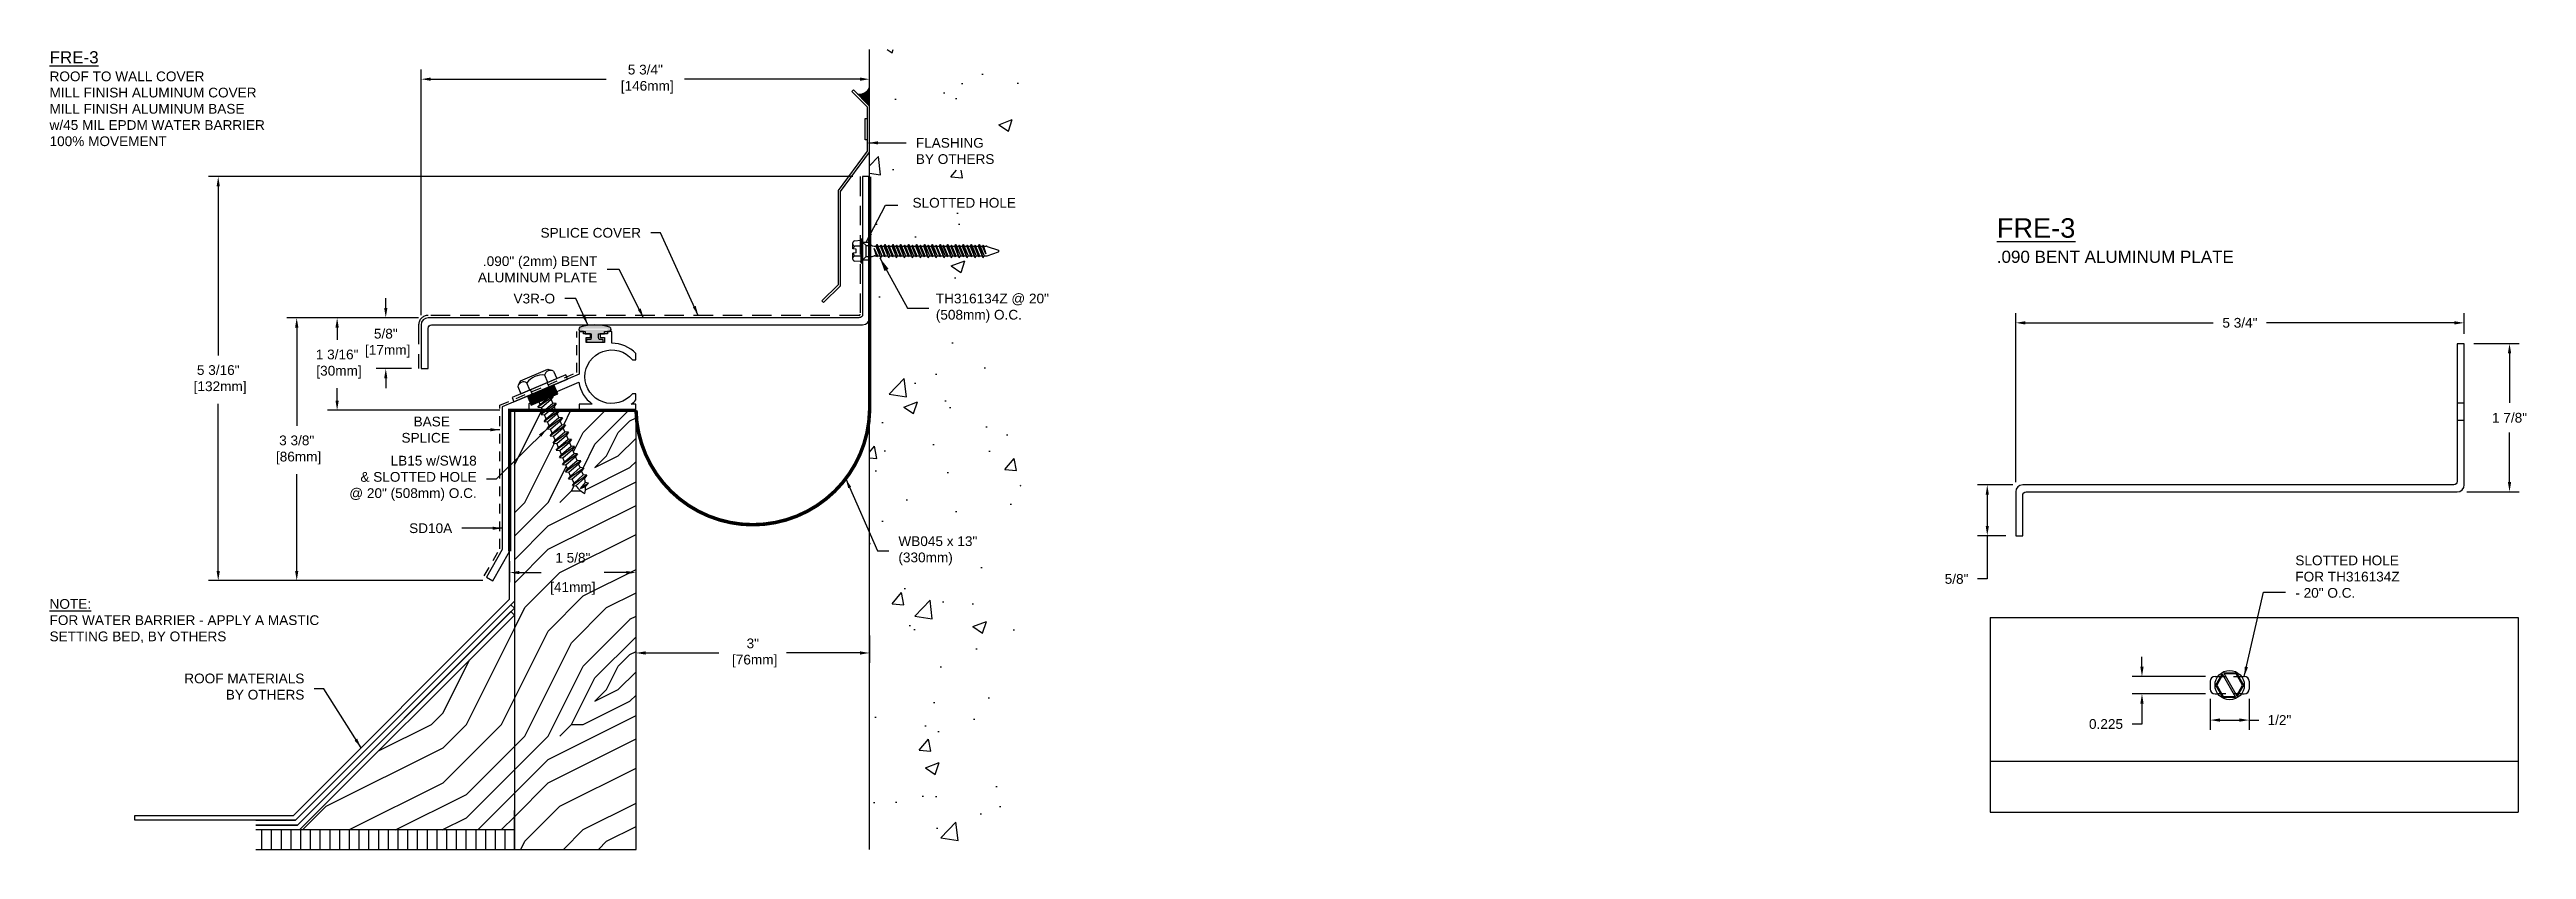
# Model space of a CAD drawing. Header units: inches. Extents: x -0.1 to 31.7, y 1.5 to 11.8.
import ezdxf

# ---------------------------------------------------------------- set-up
doc = ezdxf.new("R2010")
doc.units = ezdxf.units.IN
doc.header["$MEASUREMENT"] = 0
doc.linetypes.add('DASHED2', pattern=[0.375, 0.25, -0.125])
doc.linetypes.add('HIDDEN', pattern=[0.375, 0.25, -0.125])
for name, color, linetype in [('ANCHORS', 4, 'Continuous'), ('CONDITIONS', 1, 'Continuous'), ('DIMENSIONS', 3, 'Continuous'), ('FILLERS', 2, 'Continuous'), ('METALS', 7, 'Continuous'), ('TEXT', 2, 'Continuous')]:
    doc.layers.add(name, color=color, linetype=linetype)
doc.styles.add('ARIAL', font='arial.ttf')
doc.styles.get("Standard").update_dxf_attribs({"font": 'arial.ttf'})
doc.dimstyles.new('Arial', dxfattribs={"dimtxt": 0.125, "dimasz": 0.125, "dimexe": 0.125, "dimexo": 0.125, "dimgap": 0.125, "dimtad": 0, "dimtih": 1, "dimtoh": 1, "dimdec": 4, "dimzin": 3, "dimdsep": 46, "dimlunit": 4, "dimtxsty": 'ARIAL', "dimcen": 0.125, "dimadec": 0, "dimazin": 0, "dimtfac": 1, "dimtdec": 4, "dimtofl": 0, "dimtmove": 0, "dimatfit": 3, "dimfxl": 0, "dimfrac": 2, "dimtolj": 1, "dimtzin": 0, "dimarcsym": 0})
doc.dimstyles.get("Standard").update_dxf_attribs({"dimtxt": 0.18, "dimasz": 0.18, "dimexe": 0.18, "dimexo": 0.0625, "dimgap": 0.09, "dimtad": 0, "dimtih": 1, "dimtoh": 1, "dimdec": 4, "dimzin": 0, "dimdsep": 46, "dimtxsty": 'Standard', "dimcen": 0.09, "dimadec": 0, "dimazin": 0, "dimtfac": 1, "dimtdec": 4, "dimtofl": 0, "dimtmove": 0, "dimatfit": 3, "dimfxl": 0, "dimtolj": 1, "dimtzin": 0, "dimarcsym": 0})
pattern_1 = [(0, (0.6, 0.15), (3, 3), [0.15, -2.85]), (90, (1.8, 1.2), (-3, 3), [0.3, -2.7]), (45, (1.2, 0.9), (3e-16, 3), [0.2121, -0.6363, 0.2121, -0.4242, 1.485, -1.27294]), (45, (0.45, 0), (3e-16, 3), [0.21213, -0.42426, 0.21213, -3.39412]), (45, (1.5, 0.3), (3e-16, 3), [0.2121, -4.0305]), (45, (1.8, 0.15), (3e-16, 3), [0.2121, -4.0305]), (45, (1.35, 0.45), (3e-16, 3), [0.2121, -4.0305]), (45, (1.2, 0.6), (3e-16, 3), [0.42426, -3.8184]), (45, (1.95, 2.85), (3e-16, 3), [0.4243, -3.8184]), (45, (0.9, 0.75), (3e-16, 3), [0.8485, -3.3941]), (45, (0.75, 0.9), (3e-16, 3), [0.8485, -3.3941]), (45, (2.7, 1.8), (3e-16, 3), [0.8485, -3.3941]), (45, (0.6, 1.2), (3e-16, 3), [0.6364, -3.60624]), (45, (0, 1.65), (3e-16, 3), [0.6364, -3.60624]), (45, (0.3, 1.35), (3e-16, 3), [0.6364, -3.60624]), (45, (2.25, 2.25), (3e-16, 3), [1.06066, -3.182]), (45, (1.95, 2.4), (3e-16, 3), [1.06066, -3.182]), (45, (2.25, 1.65), (3e-16, 3), [1.4849, -2.7577]), (26.565, (0.9, 0.45), (3, 1e-09), [0.3354, -6.3728]), (26.565, (1.5, 1.35), (3, 1e-09), [0.3354, -6.3728]), (26.565, (1.35, 1.05), (3, 1e-09), [0.3354, -6.3728]), (26.565, (0.75, 0.15), (3, 1e-09), [0.6708, -6.0374]), (26.565, (1.35, 1.5), (3, 1e-09), [1.00623, -5.702]), (26.565, (1.05, 1.65), (3, 1e-09), [1.34164, -5.36656]), (26.565, (0.75, 1.8), (3, 1e-09), [1.34164, -5.36656]), (26.565, (0.3, 2.7), (3, 1e-09), [1.34164, -5.36656]), (26.565, (0.3, 2.4), (3, 1e-09), [1.67705, -5.03115]), (26.565, (0.45, 2.1), (3, 1e-09), [1.67705, -5.03115]), (63.435, (1.5, 0.9), (2e-10, 3), [0.3354, -6.3728]), (63.435, (1.05, 0.6), (2e-10, 3), [0.3354, -6.3728]), (63.435, (0.6, 0.15), (2e-10, 3), [0.6708, -6.0374]), (63.435, (1.5, 0.6), (2e-10, 3), [0.6708, -6.0374]), (63.435, (0.3, 0), (2e-10, 3), [1.00623, -5.702]), (63.435, (0, 0), (2e-10, 3), [1.34164, -5.36656]), (63.435, (2.7, 0.15), (2e-10, 3), [1.34164, -5.36656]), (63.435, (1.65, 0.45), (2e-10, 3), [1.34164, -5.36656]), (63.435, (2.25, 0.15), (2e-10, 3), [1.67705, -5.03115]), (63.435, (1.95, 0.3), (2e-10, 3), [1.67705, -5.03115])]

msp = doc.modelspace()

# ---------------------------------------------------------------- texts
at = {"layer": 'TEXT', "attachment_point": 1, "style": 'ARIAL'}
for s, insert, char_height, width in [('{\\LFRE-3\\P\\H0.8x;\\lROOF TO WALL COVER\\PMILL FINISH ALUMINUM COVER\\PMILL FINISH ALUMINUM BASE\\Pw/45 MIL EPDM WATER BARRIER\\P100% MOVEMENT}', (-0.10197, 11.79762), 0.15625, 3.3125), ('{\\LFRE-3\\P\\H0.625x;\\l.090 BENT ALUMINUM PLATE}', (24.90457, 9.65247), 0.25, 5), ('{\\LNOTE:}\\PFOR WATER BARRIER - APPLY A MASTIC SETTING BED, BY OTHERS', (-0.10197, 4.76223), 0.125, 3.6401412)]:
    msp.add_mtext(s, dxfattribs=dict(at, insert=insert, char_height=char_height, width=width))
at = {"layer": 'TEXT', "char_height": 0.125, "style": 'ARIAL'}
for s, insert, attachment_point in [('\\A1;FLASHING\\PBY OTHERS', (11.02271, 10.68316), 1), ('SLOTTED HOLE', (10.98011, 9.91358), 1), ('SPLICE COVER', (7.49335, 9.46478), 6), ('.090" (2mm) BENT\\PALUMINUM PLATE', (6.93193, 8.99612), 6), ('V3R-O', (6.3896, 8.61991), 6), ('TH316134Z @ 20"\\P(508mm) O.C.', (11.27941, 8.49883), 4), ('BASE\\PSPLICE', (5.03864, 6.93667), 6), ('LB15 w/SW18\\P& SLOTTED HOLE\\P@ 20" (508mm) O.C.', (5.38385, 6.60193), 3), ('SD10A', (5.06892, 5.67139), 6), ('WB045 x 13"\\P(330mm)', (10.79891, 5.38254), 4), ('SLOTTED HOLE\\PFOR TH316134Z\\P- 20" O.C.', (28.73843, 5.04948), 4), ('\\A1;ROOF MATERIALS\\PBY OTHERS', (3.17048, 3.80541), 3)]:
    msp.add_mtext(s, dxfattribs=dict(at, insert=insert, attachment_point=attachment_point))

# ---------------------------------------------------------------- blocks, each defined once
blk = doc.blocks.new('*D0')
at = {"layer": 'Defpoints', "color": 0}
for p in [(4.759, 8.374), (3.591, 7.186), (5.805, 7.186)]:
    blk.add_point(p, dxfattribs=at)
at = {"layer": 'DIMENSIONS', "color": 0, "lineweight": -2}
for p, q in [((4.634, 8.374), (3.466, 8.374)), ((3.591, 8.249), (3.591, 8.09)), ((3.591, 7.311), (3.591, 7.47)), ((5.68, 7.186), (3.466, 7.186))]:
    blk.add_line(p, q, dxfattribs=at)
at = {"layer": 'DIMENSIONS', "color": 0}
for points in [[(3.57, 8.249), (3.612, 8.249), (3.591, 8.374)], [(3.57, 7.311), (3.612, 7.311), (3.591, 7.186)]]:
    blk.add_solid(points, dxfattribs=at)
at = {"layer": 'DIMENSIONS', "color": 0, "insert": (3.591, 7.78), "char_height": 0.125, "attachment_point": 5, "style": 'ARIAL'}
blk.add_mtext('\\A1;1 3/16"\\P [30mm]', dxfattribs=at)
blk = doc.blocks.new('*D1')
at = {"layer": 'Defpoints', "color": 0}
for p in [(7.429, 7.186), (5.806, 5.374), (7.429, 5.103)]:
    blk.add_point(p, dxfattribs=at)
at = {"layer": 'DIMENSIONS', "color": 0, "lineweight": -2}
for p, q in [((7.429, 7.061), (7.429, 4.978)), ((5.806, 5.249), (5.806, 4.978)), ((5.931, 5.103), (6.213, 5.103)), ((7.304, 5.103), (7.022, 5.103))]:
    blk.add_line(p, q, dxfattribs=at)
at = {"layer": 'DIMENSIONS', "color": 0}
for points in [[(5.931, 5.123), (5.931, 5.082), (5.806, 5.103)], [(7.304, 5.123), (7.304, 5.082), (7.429, 5.103)]]:
    blk.add_solid(points, dxfattribs=at)
at = {"layer": 'DIMENSIONS', "color": 0, "char_height": 0.125, "attachment_point": 5, "style": 'ARIAL'}
for s, insert in [('\\A1;1 5/8"', (6.618, 5.292)), ('\\A1;[41mm]', (6.618, 4.898))]:
    blk.add_mtext(s, dxfattribs=dict(at, insert=insert))
blk = doc.blocks.new('*D2')
at = {"layer": 'Defpoints', "color": 0}
for p in [(4.759, 8.374), (4.216, 7.721), (4.669, 7.721)]:
    blk.add_point(p, dxfattribs=at)
at = {"layer": 'DIMENSIONS', "color": 0, "lineweight": -2}
for p, q in [((4.216, 8.499), (4.216, 8.624)), ((4.634, 8.374), (4.091, 8.374)), ((4.544, 7.721), (4.091, 7.721)), ((4.216, 7.596), (4.216, 7.471))]:
    blk.add_line(p, q, dxfattribs=at)
at = {"layer": 'DIMENSIONS', "color": 0}
for points in [[(4.195, 8.499), (4.236, 8.499), (4.216, 8.374)], [(4.195, 7.596), (4.236, 7.596), (4.216, 7.721)]]:
    blk.add_solid(points, dxfattribs=at)
at = {"layer": 'DIMENSIONS', "color": 0, "insert": (4.216, 8.047), "char_height": 0.125, "attachment_point": 5, "style": 'ARIAL'}
blk.add_mtext('\\A1;5/8"\\P [17mm]', dxfattribs=at)
blk = doc.blocks.new('*D3')
at = {"layer": 'Defpoints', "color": 0}
for p in [(7.429, 4.418), (10.429, 4.418), (10.429, 4.07)]:
    blk.add_point(p, dxfattribs=at)
at = {"layer": 'DIMENSIONS', "color": 0, "lineweight": -2}
for p, q in [((7.429, 4.293), (7.429, 3.945)), ((10.429, 4.293), (10.429, 3.945)), ((7.554, 4.07), (8.495, 4.07)), ((10.304, 4.07), (9.364, 4.07))]:
    blk.add_line(p, q, dxfattribs=at)
at = {"layer": 'DIMENSIONS', "color": 0}
for points in [[(7.554, 4.091), (7.554, 4.049), (7.429, 4.07)], [(10.304, 4.091), (10.304, 4.049), (10.429, 4.07)]]:
    blk.add_solid(points, dxfattribs=at)
at = {"layer": 'DIMENSIONS', "color": 0, "insert": (8.929, 4.07), "char_height": 0.125, "attachment_point": 5, "style": 'ARIAL'}
blk.add_mtext('\\A1;3"\\P [76mm]', dxfattribs=at)
blk = doc.blocks.new('*D4')
at = {"layer": 'Defpoints', "color": 0}
for p in [(10.429, 11.438), (10.429, 10.337), (4.669, 8.284)]:
    blk.add_point(p, dxfattribs=at)
at = {"layer": 'DIMENSIONS', "color": 0, "lineweight": -2}
for p, q in [((4.669, 8.409), (4.669, 11.563)), ((10.429, 10.462), (10.429, 11.563)), ((4.794, 11.438), (7.048, 11.438)), ((10.304, 11.438), (8.051, 11.438))]:
    blk.add_line(p, q, dxfattribs=at)
at = {"layer": 'DIMENSIONS', "color": 0}
for points in [[(4.794, 11.459), (4.794, 11.417), (4.669, 11.438)], [(10.304, 11.459), (10.304, 11.417), (10.429, 11.438)]]:
    blk.add_solid(points, dxfattribs=at)
at = {"layer": 'DIMENSIONS', "color": 0, "insert": (7.549, 11.438), "char_height": 0.125, "attachment_point": 5, "style": 'ARIAL'}
blk.add_mtext('\\A1;5 3/4"\\P [146mm]', dxfattribs=at)
blk = doc.blocks.new('LB15')
for p, q in [((-0.25, 0.102), (-0.25, 0)), ((-0.25, 0), (0.25, 0)), ((-0.19, 0.156), (-0.238, 0.116)), ((-0.19, 0.156), (0.19, 0.156)), ((-0.125, 0), (-0.125, 0.102)), ((-0.117, -0.112), (-0.117, 0)), ((0.117, -0.112), (0.117, 0)), ((0.125, 0), (0.125, 0.102)), ((0.19, 0.156), (0.238, 0.116)), ((0.25, 0.102), (0.25, 0)), ((-0.078, -0.158), (-0.117, -0.112)), ((-0.117, -0.112), (0.117, -0.112)), ((0.117, -0.194), (-0.117, -0.244)), ((-0.117, -0.244), (-0.078, -0.221)), ((-0.117, -0.244), (-0.078, -0.266)), ((0.117, -0.294), (-0.117, -0.344)), ((-0.078, -0.221), (-0.078, -0.158)), ((0.078, -0.158), (-0.078, -0.158)), ((-0.078, -0.221), (0.078, -0.171)), ((-0.078, -0.266), (0.078, -0.216)), ((-0.078, -0.321), (-0.078, -0.266)), ((-0.078, -0.321), (0.078, -0.271)), ((-0.078, -0.366), (0.078, -0.316)), ((0.078, -0.158), (0.117, -0.112)), ((0.078, -0.171), (0.078, -0.158)), ((0.117, -0.194), (0.078, -0.171)), ((0.117, -0.194), (0.078, -0.216)), ((0.078, -0.271), (0.078, -0.216)), ((0.117, -0.294), (0.078, -0.271)), ((0.117, -0.294), (0.078, -0.316)), ((0.078, -0.371), (0.078, -0.316)), ((-0.117, -0.344), (-0.078, -0.321)), ((-0.117, -0.344), (-0.078, -0.366)), ((0.117, -0.394), (-0.117, -0.444)), ((-0.117, -0.444), (-0.078, -0.421)), ((-0.117, -0.444), (-0.078, -0.466)), ((0.117, -0.494), (-0.117, -0.544)), ((-0.117, -0.544), (-0.078, -0.521)), ((-0.117, -0.544), (-0.078, -0.566)), ((0.117, -0.594), (-0.117, -0.644)), ((-0.117, -0.644), (-0.078, -0.621)), ((-0.078, -0.421), (-0.078, -0.366)), ((-0.078, -0.421), (0.078, -0.371)), ((-0.078, -0.466), (0.078, -0.416)), ((-0.078, -0.521), (-0.078, -0.466)), ((-0.078, -0.521), (0.078, -0.471)), ((-0.078, -0.566), (0.078, -0.516)), ((-0.078, -0.621), (-0.078, -0.566)), ((-0.078, -0.621), (0.078, -0.571)), ((-0.078, -0.666), (0.078, -0.616)), ((0.117, -0.394), (0.078, -0.371)), ((0.117, -0.394), (0.078, -0.416)), ((0.078, -0.471), (0.078, -0.416)), ((0.117, -0.494), (0.078, -0.471)), ((0.117, -0.494), (0.078, -0.516)), ((0.078, -0.571), (0.078, -0.516)), ((0.117, -0.594), (0.078, -0.571)), ((0.117, -0.594), (0.078, -0.616)), ((0.078, -0.671), (0.078, -0.616)), ((-0.117, -0.644), (-0.078, -0.666)), ((0.117, -0.694), (-0.117, -0.744)), ((-0.117, -0.744), (-0.078, -0.721)), ((-0.117, -0.744), (-0.078, -0.766)), ((0.117, -0.794), (-0.117, -0.844)), ((-0.117, -0.844), (-0.078, -0.821)), ((-0.117, -0.844), (-0.078, -0.866)), ((0.117, -0.894), (-0.117, -0.944)), ((-0.117, -0.944), (-0.078, -0.921)), ((-0.117, -0.944), (-0.078, -0.966)), ((-0.078, -0.721), (-0.078, -0.666)), ((-0.078, -0.721), (0.078, -0.671)), ((-0.078, -0.766), (0.078, -0.716)), ((-0.078, -0.821), (-0.078, -0.766)), ((-0.078, -0.821), (0.078, -0.771)), ((-0.078, -0.866), (0.078, -0.816)), ((-0.078, -0.921), (-0.078, -0.866)), ((-0.078, -0.921), (0.078, -0.871)), ((-0.078, -0.966), (0.078, -0.916)), ((0.117, -0.694), (0.078, -0.671)), ((0.117, -0.694), (0.078, -0.716)), ((0.078, -0.771), (0.078, -0.716)), ((0.117, -0.794), (0.078, -0.771)), ((0.117, -0.794), (0.078, -0.816)), ((0.078, -0.871), (0.078, -0.816)), ((0.117, -0.894), (0.078, -0.871)), ((0.117, -0.894), (0.078, -0.916)), ((0.078, -0.971), (0.078, -0.916)), ((0.117, -0.994), (-0.117, -1.044)), ((-0.117, -1.044), (-0.078, -1.021)), ((-0.117, -1.044), (-0.078, -1.066)), ((0.117, -1.094), (-0.117, -1.144)), ((-0.117, -1.144), (-0.078, -1.121)), ((-0.117, -1.144), (-0.078, -1.166)), ((0.117, -1.194), (-0.117, -1.244)), ((-0.117, -1.244), (-0.078, -1.221)), ((-0.117, -1.244), (-0.078, -1.266)), ((-0.078, -1.021), (-0.078, -0.966)), ((-0.078, -1.021), (0.078, -0.971)), ((-0.078, -1.066), (0.078, -1.016)), ((-0.078, -1.121), (-0.078, -1.066)), ((-0.078, -1.121), (0.078, -1.071)), ((-0.078, -1.166), (0.078, -1.116)), ((-0.078, -1.221), (-0.078, -1.166)), ((-0.078, -1.221), (0.078, -1.171)), ((-0.078, -1.266), (0.078, -1.216)), ((-0.074, -1.323), (0.078, -1.271)), ((0.117, -0.994), (0.078, -0.971)), ((0.117, -0.994), (0.078, -1.016)), ((0.078, -1.071), (0.078, -1.016)), ((0.117, -1.094), (0.078, -1.071)), ((0.117, -1.094), (0.078, -1.116)), ((0.078, -1.171), (0.078, -1.116)), ((0.117, -1.194), (0.078, -1.171)), ((0.117, -1.194), (0.078, -1.216)), ((0.078, -1.266), (0.078, -1.216)), ((0.117, -1.294), (0.078, -1.271)), ((0.117, -1.294), (-0.105, -1.344)), ((-0.105, -1.344), (-0.074, -1.323)), ((-0.105, -1.344), (-0.066, -1.362)), ((-0.066, -1.362), (0.075, -1.317)), ((-0.022, -1.418), (0.063, -1.374)), ((0.096, -1.393), (-0.022, -1.418)), ((-0.022, -1.418), (0.047, -1.42)), ((0.096, -1.393), (0.047, -1.42)), ((0.096, -1.393), (0.063, -1.374)), ((0.117, -1.294), (0.075, -1.317))]:
    blk.add_line(p, q)
for centre, radius, start, end in [((-0.188, 0.057), 0.077, 35.7751, 144.2249), ((0, -0.126), 0.26, 61.2813, 118.7187), ((0.187, 0.057), 0.077, 35.7751, 144.2249), ((0.311, -1.266), 0.389, 180, 188.3837), ((-0.311, -1.266), 0.389, 359.2771, 0), ((0.311, -1.266), 0.389, 194.3207, 216.9667), ((-0.311, -1.266), 0.389, 323.0333, 336.7752), ((-0.311, -1.266), 0.389, 343.9655, 352.4485)]:
    blk.add_arc(centre, radius, start, end)
blk = doc.blocks.new('*D8')
at = {"layer": 'Defpoints', "color": 0}
for p in [(4.759, 8.374), (3.072, 4.999), (5.589, 4.999)]:
    blk.add_point(p, dxfattribs=at)
at = {"layer": 'DIMENSIONS', "color": 0, "lineweight": -2}
for p, q in [((4.634, 8.374), (2.947, 8.374)), ((3.072, 8.249), (3.072, 6.988)), ((3.072, 5.124), (3.072, 6.367)), ((5.464, 4.999), (2.947, 4.999))]:
    blk.add_line(p, q, dxfattribs=at)
at = {"layer": 'DIMENSIONS', "color": 0}
for points in [[(3.051, 8.249), (3.093, 8.249), (3.072, 8.374)], [(3.051, 5.124), (3.093, 5.124), (3.072, 4.999)]]:
    blk.add_solid(points, dxfattribs=at)
at = {"layer": 'DIMENSIONS', "color": 0, "insert": (3.072, 6.677), "char_height": 0.125, "attachment_point": 5, "style": 'ARIAL'}
blk.add_mtext('\\A1;3 3/8"\\P [86mm]', dxfattribs=at)
blk = doc.blocks.new('TH-316134')
for p, q in [((-0.157, 0.019), (0.157, 0.019)), ((-0.157, 0), (-0.157, 0.019)), ((-0.157, 0), (0.157, 0)), ((-0.135, 0.029), (-0.129, 0.1)), ((-0.115, 0), (-0.07, -0.045)), ((-0.097, 0.127), (-0.027, 0.127)), ((-0.065, 0.019), (-0.065, 0.1)), ((-0.023, 0.083), (-0.027, 0.127)), ((-0.023, 0.083), (0.023, 0.083)), ((0.023, 0.083), (0.027, 0.127)), ((0.027, 0.127), (0.097, 0.127)), ((0.064, 0.019), (0.064, 0.1)), ((0.115, 0), (0.07, -0.045)), ((0.135, 0.029), (0.129, 0.1)), ((0.157, 0.019), (0.157, 0)), ((-0.086, -0.234), (0.086, -0.184)), ((-0.086, -0.234), (-0.062, -0.221)), ((-0.086, -0.234), (-0.062, -0.247)), ((-0.086, -0.336), (0.086, -0.285)), ((-0.074, -0.184), (0.032, -0.147)), ((-0.074, -0.184), (-0.062, -0.177)), ((-0.074, -0.184), (-0.062, -0.19)), ((-0.074, -0.285), (0.074, -0.234)), ((-0.074, -0.285), (-0.062, -0.279)), ((-0.074, -0.285), (-0.062, -0.291)), ((-0.07, -0.045), (0.07, -0.045)), ((-0.07, -0.045), (-0.07, -0.112)), ((-0.069, -0.122), (-0.063, -0.148)), ((0.032, -0.147), (-0.062, -0.19)), ((-0.062, -0.177), (0.032, -0.147)), ((-0.062, -0.157), (-0.062, -0.177)), ((0.062, -0.171), (-0.062, -0.221)), ((-0.062, -0.19), (-0.062, -0.221)), ((0.062, -0.197), (-0.062, -0.247)), ((-0.062, -0.279), (0.062, -0.228)), ((0.062, -0.241), (-0.062, -0.291)), ((-0.062, -0.247), (-0.062, -0.279)), ((0.062, -0.272), (-0.062, -0.323)), ((-0.062, -0.291), (-0.062, -0.323)), ((0.062, -0.298), (-0.062, -0.349)), ((0.062, -0.157), (0.062, -0.171)), ((0.086, -0.184), (0.062, -0.171)), ((0.086, -0.184), (0.062, -0.197)), ((0.062, -0.197), (0.062, -0.228)), ((0.074, -0.234), (0.062, -0.228)), ((0.074, -0.234), (0.062, -0.241)), ((0.062, -0.241), (0.062, -0.272)), ((0.086, -0.285), (0.062, -0.272)), ((0.086, -0.285), (0.062, -0.298)), ((0.062, -0.298), (0.062, -0.33)), ((0.069, -0.122), (0.063, -0.148)), ((0.07, -0.045), (0.07, -0.112)), ((-0.086, -0.336), (-0.062, -0.323)), ((-0.086, -0.336), (-0.062, -0.349)), ((-0.086, -0.437), (0.086, -0.387)), ((-0.086, -0.437), (-0.062, -0.425)), ((-0.086, -0.437), (-0.062, -0.45)), ((-0.086, -0.539), (0.086, -0.488)), ((-0.086, -0.539), (-0.062, -0.526)), ((-0.086, -0.539), (-0.062, -0.552)), ((-0.086, -0.641), (0.086, -0.59)), ((-0.086, -0.641), (-0.062, -0.628)), ((-0.074, -0.387), (0.074, -0.336)), ((-0.074, -0.387), (-0.062, -0.381)), ((-0.074, -0.387), (-0.062, -0.393)), ((-0.074, -0.488), (0.074, -0.437)), ((-0.074, -0.488), (-0.062, -0.482)), ((-0.074, -0.488), (-0.062, -0.494)), ((-0.074, -0.59), (0.074, -0.539)), ((-0.074, -0.59), (-0.062, -0.584)), ((-0.074, -0.59), (-0.062, -0.596)), ((-0.062, -0.381), (0.062, -0.33)), ((0.062, -0.342), (-0.062, -0.393)), ((-0.062, -0.349), (-0.062, -0.381)), ((0.062, -0.374), (-0.062, -0.425)), ((-0.062, -0.393), (-0.062, -0.425)), ((0.062, -0.4), (-0.062, -0.45)), ((-0.062, -0.482), (0.062, -0.431)), ((0.062, -0.444), (-0.062, -0.494)), ((-0.062, -0.45), (-0.062, -0.482)), ((0.062, -0.475), (-0.062, -0.526)), ((-0.062, -0.494), (-0.062, -0.526)), ((0.062, -0.501), (-0.062, -0.552)), ((-0.062, -0.584), (0.062, -0.533)), ((0.062, -0.545), (-0.062, -0.596)), ((-0.062, -0.552), (-0.062, -0.584)), ((0.062, -0.577), (-0.062, -0.628)), ((-0.062, -0.596), (-0.062, -0.628)), ((0.062, -0.603), (-0.062, -0.654)), ((-0.062, -0.685), (0.062, -0.634)), ((0.074, -0.336), (0.062, -0.33)), ((0.074, -0.336), (0.062, -0.342)), ((0.062, -0.342), (0.062, -0.374)), ((0.086, -0.387), (0.062, -0.374)), ((0.086, -0.387), (0.062, -0.4)), ((0.062, -0.4), (0.062, -0.431)), ((0.074, -0.437), (0.062, -0.431)), ((0.074, -0.437), (0.062, -0.444)), ((0.062, -0.444), (0.062, -0.475)), ((0.086, -0.488), (0.062, -0.475)), ((0.086, -0.488), (0.062, -0.501)), ((0.062, -0.501), (0.062, -0.533)), ((0.074, -0.539), (0.062, -0.533)), ((0.074, -0.539), (0.062, -0.545)), ((0.062, -0.545), (0.062, -0.577)), ((0.086, -0.59), (0.062, -0.577)), ((0.086, -0.59), (0.062, -0.603)), ((0.062, -0.603), (0.062, -0.634)), ((0.074, -0.641), (0.062, -0.634)), ((-0.086, -0.641), (-0.062, -0.654)), ((-0.086, -0.742), (0.086, -0.691)), ((-0.086, -0.742), (-0.062, -0.729)), ((-0.086, -0.742), (-0.062, -0.755)), ((-0.086, -0.844), (0.086, -0.793)), ((-0.086, -0.844), (-0.062, -0.831)), ((-0.086, -0.844), (-0.062, -0.857)), ((-0.086, -0.945), (0.086, -0.895)), ((-0.086, -0.945), (-0.062, -0.932)), ((-0.086, -0.945), (-0.062, -0.958)), ((-0.074, -0.691), (0.074, -0.641)), ((-0.074, -0.691), (-0.062, -0.685)), ((-0.074, -0.691), (-0.062, -0.698)), ((-0.074, -0.793), (0.074, -0.742)), ((-0.074, -0.793), (-0.062, -0.787)), ((-0.074, -0.793), (-0.062, -0.799)), ((-0.074, -0.895), (0.074, -0.844)), ((-0.074, -0.895), (-0.062, -0.888)), ((-0.074, -0.895), (-0.062, -0.901)), ((-0.074, -0.996), (0.074, -0.945)), ((0.062, -0.647), (-0.062, -0.698)), ((-0.062, -0.654), (-0.062, -0.685)), ((0.062, -0.678), (-0.062, -0.729)), ((-0.062, -0.698), (-0.062, -0.729)), ((0.062, -0.704), (-0.062, -0.755)), ((-0.062, -0.787), (0.062, -0.736)), ((0.062, -0.748), (-0.062, -0.799)), ((-0.062, -0.755), (-0.062, -0.787)), ((0.062, -0.78), (-0.062, -0.831)), ((-0.062, -0.799), (-0.062, -0.831)), ((0.062, -0.806), (-0.062, -0.857)), ((-0.062, -0.888), (0.062, -0.838)), ((0.062, -0.85), (-0.062, -0.901)), ((-0.062, -0.857), (-0.062, -0.888)), ((0.062, -0.882), (-0.062, -0.932)), ((-0.062, -0.901), (-0.062, -0.932)), ((0.062, -0.907), (-0.062, -0.958)), ((-0.062, -0.99), (0.062, -0.939)), ((0.062, -0.951), (-0.062, -1.002)), ((0.074, -0.641), (0.062, -0.647)), ((0.062, -0.647), (0.062, -0.678)), ((0.086, -0.691), (0.062, -0.678)), ((0.086, -0.691), (0.062, -0.704)), ((0.062, -0.704), (0.062, -0.736)), ((0.074, -0.742), (0.062, -0.736)), ((0.074, -0.742), (0.062, -0.748)), ((0.062, -0.748), (0.062, -0.78)), ((0.086, -0.793), (0.062, -0.78)), ((0.086, -0.793), (0.062, -0.806)), ((0.062, -0.806), (0.062, -0.838)), ((0.074, -0.844), (0.062, -0.838)), ((0.074, -0.844), (0.062, -0.85)), ((0.062, -0.85), (0.062, -0.882)), ((0.086, -0.895), (0.062, -0.882)), ((0.086, -0.895), (0.062, -0.907)), ((0.062, -0.907), (0.062, -0.939)), ((0.074, -0.945), (0.062, -0.939)), ((0.074, -0.945), (0.062, -0.951)), ((0.062, -0.951), (0.062, -0.983)), ((-0.086, -1.047), (0.086, -0.996)), ((-0.086, -1.047), (-0.062, -1.034)), ((-0.086, -1.047), (-0.062, -1.06)), ((-0.086, -1.141), (0.086, -1.09)), ((-0.086, -1.141), (-0.062, -1.128)), ((-0.086, -1.141), (-0.062, -1.154)), ((-0.086, -1.242), (0.086, -1.191)), ((-0.086, -1.242), (-0.062, -1.229)), ((-0.086, -1.242), (-0.062, -1.255)), ((-0.074, -0.996), (-0.062, -0.99)), ((-0.074, -0.996), (-0.062, -1.002)), ((-0.074, -1.09), (0.074, -1.039)), ((-0.074, -1.09), (-0.062, -1.084)), ((-0.074, -1.09), (-0.062, -1.096)), ((-0.074, -1.191), (0.074, -1.141)), ((-0.074, -1.191), (-0.062, -1.185)), ((-0.074, -1.191), (-0.062, -1.198)), ((-0.074, -1.293), (0.074, -1.242)), ((-0.062, -0.958), (-0.062, -0.99)), ((0.062, -0.983), (-0.062, -1.034)), ((-0.062, -1.002), (-0.062, -1.034)), ((0.062, -1.009), (-0.062, -1.06)), ((-0.062, -1.084), (0.062, -1.033)), ((0.062, -1.045), (-0.062, -1.096)), ((-0.062, -1.052), (-0.062, -1.084)), ((0.062, -1.077), (-0.062, -1.128)), ((-0.062, -1.096), (-0.062, -1.128)), ((0.062, -1.103), (-0.062, -1.154)), ((-0.062, -1.185), (0.062, -1.134)), ((0.062, -1.147), (-0.062, -1.198)), ((-0.062, -1.154), (-0.062, -1.185)), ((0.062, -1.178), (-0.062, -1.229)), ((-0.062, -1.198), (-0.062, -1.229)), ((0.062, -1.204), (-0.062, -1.255)), ((-0.062, -1.287), (0.062, -1.236)), ((0.062, -1.248), (-0.062, -1.299)), ((-0.062, -1.255), (-0.062, -1.287)), ((0.086, -0.996), (0.062, -0.983)), ((0.086, -0.996), (0.062, -1.009)), ((0.062, -1.001), (0.062, -1.033)), ((0.074, -1.039), (0.062, -1.033)), ((0.074, -1.039), (0.062, -1.045)), ((0.062, -1.045), (0.062, -1.077)), ((0.086, -1.09), (0.062, -1.077)), ((0.086, -1.09), (0.062, -1.103)), ((0.062, -1.103), (0.062, -1.134)), ((0.074, -1.141), (0.062, -1.134)), ((0.074, -1.141), (0.062, -1.147)), ((0.062, -1.147), (0.062, -1.178)), ((0.086, -1.191), (0.062, -1.178)), ((0.086, -1.191), (0.062, -1.204)), ((0.062, -1.204), (0.062, -1.236)), ((0.074, -1.242), (0.062, -1.236)), ((0.074, -1.242), (0.062, -1.248)), ((0.062, -1.248), (0.062, -1.28)), ((-0.086, -1.344), (0.086, -1.293)), ((-0.086, -1.344), (-0.062, -1.331)), ((-0.086, -1.344), (-0.062, -1.357)), ((-0.086, -1.445), (0.086, -1.395)), ((-0.086, -1.445), (-0.062, -1.432)), ((-0.086, -1.445), (-0.062, -1.458)), ((-0.086, -1.547), (0.086, -1.496)), ((-0.086, -1.547), (-0.062, -1.534)), ((-0.086, -1.547), (-0.062, -1.56)), ((-0.074, -1.293), (-0.062, -1.287)), ((-0.074, -1.293), (-0.062, -1.299)), ((-0.074, -1.395), (0.074, -1.344)), ((-0.074, -1.395), (-0.062, -1.388)), ((-0.074, -1.395), (-0.062, -1.401)), ((-0.074, -1.496), (0.074, -1.445)), ((-0.074, -1.496), (-0.062, -1.49)), ((-0.074, -1.496), (-0.062, -1.502)), ((0.062, -1.28), (-0.062, -1.331)), ((-0.062, -1.299), (-0.062, -1.331)), ((0.062, -1.306), (-0.062, -1.357)), ((-0.062, -1.388), (0.062, -1.338)), ((0.062, -1.35), (-0.062, -1.401)), ((-0.062, -1.357), (-0.062, -1.388)), ((0.062, -1.382), (-0.062, -1.432)), ((-0.062, -1.401), (-0.062, -1.432)), ((0.062, -1.407), (-0.062, -1.458)), ((-0.062, -1.49), (0.062, -1.439)), ((0.062, -1.451), (-0.062, -1.502)), ((-0.062, -1.458), (-0.062, -1.49)), ((0.062, -1.483), (-0.062, -1.534)), ((-0.062, -1.502), (-0.062, -1.534)), ((0.062, -1.509), (-0.062, -1.56)), ((-0.062, -1.56), (-0.062, -1.586)), ((-0.034, -1.584), (0.062, -1.541)), ((-0.034, -1.584), (0.074, -1.547)), ((0.062, -1.553), (-0.034, -1.584)), ((0.086, -1.293), (0.062, -1.28)), ((0.086, -1.293), (0.062, -1.306)), ((0.062, -1.306), (0.062, -1.338)), ((0.074, -1.344), (0.062, -1.338)), ((0.074, -1.344), (0.062, -1.35)), ((0.062, -1.35), (0.062, -1.382)), ((0.086, -1.395), (0.062, -1.382)), ((0.086, -1.395), (0.062, -1.407)), ((0.062, -1.407), (0.062, -1.439)), ((0.074, -1.445), (0.062, -1.439)), ((0.074, -1.445), (0.062, -1.451)), ((0.062, -1.451), (0.062, -1.483)), ((0.086, -1.496), (0.062, -1.483)), ((0.086, -1.496), (0.062, -1.509)), ((0.062, -1.509), (0.062, -1.541)), ((0.074, -1.547), (0.062, -1.541)), ((0.074, -1.547), (0.062, -1.553)), ((0.062, -1.553), (0.062, -1.586)), ((-0.06, -1.601), (-0.01, -1.744)), ((0.06, -1.601), (0.01, -1.744))]:
    blk.add_line(p, q)
for centre, radius, start, end in [((-0.146, 0.03), 0.0112, 270, 355), ((-0.097, 0.095), 0.0327, 9.285, 170.715), ((0, 0.038), 0.0896, 107.4215, 136.0407), ((0, 0.038), 0.0896, 43.9593, 72.5785), ((0.097, 0.095), 0.0327, 9.285, 170.715), ((0.146, 0.03), 0.0112, 185, 270), ((-0.023, -0.112), 0.0465, 180, 191.9357), ((-0.109, -0.157), 0.0465, 0, 11.9357), ((0.109, -0.157), 0.0465, 168.0643, 180), ((0.023, -0.112), 0.0465, 348.0643, 0), ((-0.016, -1.586), 0.0465, 180, 199.3058), ((0.016, -1.586), 0.0465, 340.6942, 0), ((0, -1.739), 0.0106, 204.1001, 335.8999)]:
    blk.add_arc(centre, radius, start, end)
blk = doc.blocks.new('TH316134')
blk.add_blockref('TH-316134', (0, 0))
blk = doc.blocks.new('FLASHING')
at = {"layer": 'CONDITIONS'}
blk.add_hatch(color=256, dxfattribs=at).paths.add_polyline_path([(9.429, 11.696, -0.317904), (9.276, 11.618), (9.429, 11.464)])
for points in [[(9.024, 9.169), (8.816, 8.961), (8.838, 8.939), (9.055, 9.156), (9.055, 10.368), (9.429, 10.873), (9.429, 11.464), (9.221, 11.672), (9.2, 11.65), (9.398, 11.452), (9.398, 10.883), (9.024, 10.379)], [(9.371, 11.305), (9.398, 11.305), (9.398, 11.03), (9.371, 11.03)]]:
    blk.add_lwpolyline(points, close=True, dxfattribs=at)
blk.add_arc((9.297, 11.765), 0.149, 261.7227, 332.2653, dxfattribs=at)
blk = doc.blocks.new('*D12')
at = {"layer": 'Defpoints', "color": 0}
for p in [(10.339, 10.187), (2.064, 4.999), (5.589, 4.999)]:
    blk.add_point(p, dxfattribs=at)
at = {"layer": 'DIMENSIONS', "color": 0, "lineweight": -2}
for p, q in [((10.214, 10.187), (1.939, 10.187)), ((2.064, 10.062), (2.064, 7.89)), ((2.064, 5.124), (2.064, 7.269)), ((5.464, 4.999), (1.939, 4.999))]:
    blk.add_line(p, q, dxfattribs=at)
at = {"layer": 'DIMENSIONS', "color": 0}
for points in [[(2.043, 10.062), (2.085, 10.062), (2.064, 10.187)], [(2.043, 5.124), (2.085, 5.124), (2.064, 4.999)]]:
    blk.add_solid(points, dxfattribs=at)
at = {"layer": 'DIMENSIONS', "color": 0, "insert": (2.064, 7.58), "char_height": 0.125, "attachment_point": 5, "style": 'ARIAL'}
blk.add_mtext('\\A1;5 3/16"\\P [132mm]', dxfattribs=at)
blk = doc.blocks.new('*D13')
at = {"layer": 'Defpoints', "color": 0}
for p in [(30.907, 8.309), (30.907, 8.042), (25.147, 6.139)]:
    blk.add_point(p, dxfattribs=at)
at = {"layer": 'DIMENSIONS', "color": 0, "lineweight": -2}
for p, q in [((25.147, 6.264), (25.147, 8.434)), ((25.272, 8.309), (27.685, 8.309)), ((30.782, 8.309), (28.37, 8.309)), ((30.907, 8.167), (30.907, 8.434))]:
    blk.add_line(p, q, dxfattribs=at)
at = {"layer": 'DIMENSIONS', "color": 0}
for points in [[(25.272, 8.33), (25.272, 8.288), (25.147, 8.309)], [(30.782, 8.33), (30.782, 8.288), (30.907, 8.309)]]:
    blk.add_solid(points, dxfattribs=at)
at = {"layer": 'DIMENSIONS', "color": 0, "insert": (28.027, 8.309), "char_height": 0.125, "attachment_point": 5, "style": 'ARIAL'}
blk.add_mtext('\\A1;5 3/4"', dxfattribs=at)
blk = doc.blocks.new('*D14')
at = {"layer": 'Defpoints', "color": 0}
for p in [(25.237, 6.229), (24.782, 5.576), (25.147, 5.576)]:
    blk.add_point(p, dxfattribs=at)
at = {"layer": 'DIMENSIONS', "color": 0, "lineweight": -2}
for p, q in [((25.112, 6.229), (24.657, 6.229)), ((24.782, 6.104), (24.782, 5.701)), ((25.022, 5.576), (24.657, 5.576)), ((24.782, 5.576), (24.782, 5.02)), ((24.782, 5.02), (24.657, 5.02))]:
    blk.add_line(p, q, dxfattribs=at)
at = {"layer": 'DIMENSIONS', "color": 0}
for points in [[(24.762, 6.104), (24.803, 6.104), (24.782, 6.229)], [(24.762, 5.701), (24.803, 5.701), (24.782, 5.576)]]:
    blk.add_solid(points, dxfattribs=at)
at = {"layer": 'DIMENSIONS', "color": 0, "insert": (24.388, 5.02), "char_height": 0.125, "attachment_point": 5, "style": 'ARIAL'}
blk.add_mtext('\\A1;5/8"', dxfattribs=at)
blk = doc.blocks.new('*D15')
at = {"layer": 'Defpoints', "color": 0}
for p in [(30.907, 8.042), (30.817, 6.139), (31.489, 6.139)]:
    blk.add_point(p, dxfattribs=at)
at = {"layer": 'DIMENSIONS', "color": 0, "lineweight": -2}
for p, q in [((31.032, 8.042), (31.614, 8.042)), ((31.489, 7.917), (31.489, 7.28)), ((31.489, 6.264), (31.489, 6.9)), ((30.942, 6.139), (31.614, 6.139))]:
    blk.add_line(p, q, dxfattribs=at)
at = {"layer": 'DIMENSIONS', "color": 0}
for points in [[(31.468, 7.917), (31.51, 7.917), (31.489, 8.042)], [(31.468, 6.264), (31.51, 6.264), (31.489, 6.139)]]:
    blk.add_solid(points, dxfattribs=at)
at = {"layer": 'DIMENSIONS', "color": 0, "insert": (31.489, 7.09), "char_height": 0.125, "attachment_point": 5, "style": 'ARIAL'}
blk.add_mtext('\\A1;1 7/8"', dxfattribs=at)
blk = doc.blocks.new('V3RforCM')
h = blk.add_hatch(color=256)
h.paths.add_polyline_path([(6.209, 8.255, 0.579646), (6.213, 8.198), (6.276, 8.198), (6.276, 8.167), (6.355, 8.167), (6.355, 8.12), (6.349, 8.094), (6.294, 8.094), (6.294, 8.059), (6.509, 8.059), (6.509, 8.094), (6.454, 8.094), (6.448, 8.12), (6.448, 8.167), (6.526, 8.167), (6.526, 8.198), (6.59, 8.198, 0.579646), (6.594, 8.255, 0.144656)])
edge = h.paths.add_edge_path(flags=16)
edge.add_spline(control_points=[(6.246, 8.22), (6.245, 8.22), (6.2, 8.241), (6.298, 8.232), (6.401, 8.233)], knot_values=[0.028497, 0.028497, 0.028497, 0.028497, 0.032831, 0.201023, 0.201023, 0.201023, 0.201023], degree=3, periodic=0)
edge.add_spline(control_points=[(6.401, 8.233), (6.505, 8.232), (6.603, 8.241), (6.558, 8.22), (6.557, 8.22)], knot_values=[0.028497, 0.028497, 0.028497, 0.028497, 0.196688, 0.201023, 0.201023, 0.201023, 0.201023], degree=3, periodic=0)
edge.add_line((6.557, 8.22), (6.246, 8.22))
blk.add_lwpolyline([(6.594, 8.255, 0.144656), (6.209, 8.255, 0.579646), (6.213, 8.198), (6.276, 8.198), (6.276, 8.167), (6.355, 8.167), (6.355, 8.12), (6.349, 8.094), (6.294, 8.094), (6.294, 8.059), (6.509, 8.059), (6.509, 8.094), (6.454, 8.094), (6.448, 8.12), (6.448, 8.167), (6.526, 8.167), (6.526, 8.198), (6.59, 8.198, 0.579646)], format="xyb", close=True)
blk = doc.blocks.new('*D20')
at = {"layer": 'Defpoints', "color": 0}
for p in [(26.769, 3.544), (27.708, 3.769), (27.708, 3.544)]:
    blk.add_point(p, dxfattribs=at)
at = {"layer": 'DIMENSIONS', "color": 0, "lineweight": -2}
for p, q in [((26.769, 3.894), (26.769, 4.019)), ((27.583, 3.769), (26.644, 3.769)), ((27.583, 3.544), (26.644, 3.544)), ((26.769, 3.419), (26.769, 3.157)), ((26.769, 3.157), (26.644, 3.157))]:
    blk.add_line(p, q, dxfattribs=at)
at = {"layer": 'DIMENSIONS', "color": 0}
for points in [[(26.748, 3.894), (26.79, 3.894), (26.769, 3.769)], [(26.748, 3.419), (26.79, 3.419), (26.769, 3.544)]]:
    blk.add_solid(points, dxfattribs=at)
at = {"layer": 'DIMENSIONS', "color": 0, "insert": (26.307, 3.157), "char_height": 0.125, "attachment_point": 5, "style": 'ARIAL'}
blk.add_mtext('\\A1;0.225', dxfattribs=at)
blk = doc.blocks.new('*D21')
at = {"layer": 'Defpoints', "color": 0}
for p in [(27.645, 3.607), (28.145, 3.607), (28.145, 3.208)]:
    blk.add_point(p, dxfattribs=at)
at = {"layer": 'DIMENSIONS', "color": 0, "lineweight": -2}
for p, q in [((27.645, 3.482), (27.645, 3.083)), ((27.77, 3.208), (28.02, 3.208)), ((28.145, 3.482), (28.145, 3.083)), ((28.145, 3.208), (28.27, 3.208))]:
    blk.add_line(p, q, dxfattribs=at)
at = {"layer": 'DIMENSIONS', "color": 0}
for points in [[(27.77, 3.229), (27.77, 3.187), (27.645, 3.208)], [(28.02, 3.229), (28.02, 3.187), (28.145, 3.208)]]:
    blk.add_solid(points, dxfattribs=at)
at = {"layer": 'DIMENSIONS', "color": 0, "insert": (28.534, 3.208), "char_height": 0.125, "attachment_point": 5, "style": 'ARIAL'}
blk.add_mtext('\\A1;1/2"', dxfattribs=at)
blk = doc.blocks.new('tapcon head')
for p, q in [((-0.097, 0.144), (0.076, -0.156)), ((-0.076, 0.156), (0.097, -0.144))]:
    blk.add_line(p, q)
for points in [[(-0.097, 0.144), (-0.18, 0), (-0.09, -0.156), (0.076, -0.156)], [(-0.09, 0.131), (-0.166, 0), (-0.083, -0.144), (0.069, -0.144)], [(0.097, -0.144), (0.18, 0), (0.09, 0.156), (-0.076, 0.156)], [(0.09, -0.131), (0.166, 0), (0.083, 0.144), (-0.069, 0.144)]]:
    blk.add_lwpolyline(points)
blk.add_circle((0, 0), 0.188)
blk = doc.blocks.new('SD10A')
blk.add_lwpolyline([(1.046, 13.97), (1.046, 14.001), (0.991, 14.001), (0.991, 13.454), (0.005, 13.033), (0.005, 11.202), (-0.199, 10.848), (-0.117, 10.801), (0.099, 11.176), (0.099, 12.989), (0.349, 12.989), (0.349, 13.078), (0.986, 13.35, 0.199618), (1.161, 13.069), (0.992, 13.069), (0.992, 12.989), (1.722, 12.989), (1.722, 13.069), (1.662, 13.069, 0.046772), (1.722, 13.122), (1.722, 13.202), (1.677, 13.202, -2.798648), (1.677, 13.638), (1.722, 13.638), (1.722, 13.718, 0.204293), (1.411, 13.851), (1.411, 14.001), (1.356, 14.001), (1.356, 13.97), (1.264, 13.97), (1.264, 13.923), (1.319, 13.923), (1.319, 13.861), (1.084, 13.861), (1.084, 13.923), (1.139, 13.923), (1.139, 13.97)], format="xyb", close=True)

# ---------------------------------------------------------------- dimensions: what is measured, and where the dimension line sits
at = {"layer": 'DIMENSIONS'}
for base, p1, p2, override, picture, middle in [((10.42928, 11.43817), (4.66898, 8.28369), (10.42928, 10.337), {"dimpost": '\\X'}, '*D4', (7.54913, 11.43817)), ((30.90719, 8.30907), (25.1469, 6.13853), (30.90719, 8.04153), {"dimpost": ''}, '*D13', (28.02704, 8.30907)), ((10.42928, 4.06981), (7.42928, 4.41823), (10.42928, 4.41823), {"dimpost": '\\X'}, '*D3', (8.92928, 4.06981))]:
    dim = msp.add_linear_dim(base=base, p1=p1, p2=p2, dimstyle='Arial', override=override, dxfattribs=at)
    dim.commit()
    dim.dimension.update_dxf_attribs({"geometry": picture, "text_midpoint": middle, "dimtype": 160})
for base, p1, p2, override, picture, middle in [((2.06398, 4.99919), (10.33928, 10.18669), (5.58877, 4.99919), {"dimpost": '\\X'}, '*D12', (2.06398, 7.57969)), ((4.2155, 7.72119), (4.75898, 8.37369), (4.66898, 7.72119), {"dimpost": '\\X'}, '*D2', (4.2155, 8.04744)), ((3.07219, 4.99919), (4.75898, 8.37369), (5.58877, 4.99919), {"dimpost": '\\X'}, '*D8', (3.07219, 6.67719)), ((3.59129, 7.18619), (4.75898, 8.37369), (5.80528, 7.18619), {"dimpost": '\\X'}, '*D0', (3.59129, 7.77994)), ((24.78239, 5.57603), (25.2369, 6.22853), (25.1469, 5.57603), {"dimpost": ''}, '*D14', (24.38773, 5.02041)), ((26.7687, 3.54428), (27.70757, 3.76928), (27.70757, 3.54428), {"dimdec": 3, "dimlunit": 2, "dimpost": ''}, '*D20', (26.30733, 3.15656))]:
    dim = msp.add_linear_dim(base=base, p1=p1, p2=p2, angle=90, dimstyle='Arial', override=override, dxfattribs=at)
    dim.commit()
    dim.dimension.update_dxf_attribs({"geometry": picture, "text_midpoint": middle, "dimtype": 160})
dim = msp.add_linear_dim(base=(31.48879, 6.13853), p1=(30.90719, 8.04153), p2=(30.81719, 6.13853), angle=90, dimstyle='Arial', override={"dimpost": ''}, dxfattribs=at)
dim.commit()
dim.dimension.update_dxf_attribs({"geometry": '*D15', "text_midpoint": (31.48879, 7.09003)})
for base, p1, p2, override, picture, middle in [((7.4292762548, 5.102625279), (5.8060262548, 5.3736850336), (7.4292762548, 7.1861850336), {"dimpost": '\\X'}, '*D1', (6.6176512548, 5.102625279)), ((28.14507, 3.20828), (27.64507, 3.60678), (28.14507, 3.60678), {"dimpost": ''}, '*D21', (28.53384, 3.20828))]:
    dim = msp.add_linear_dim(base=base, p1=p1, p2=p2, dimstyle='Arial', override=override, dxfattribs=at)
    dim.commit()
    dim.dimension.update_dxf_attribs({"geometry": picture, "text_midpoint": middle})

# ---------------------------------------------------------------- hatches: boundary and pattern name
at = {"layer": 'CONDITIONS'}
h = msp.add_hatch(dxfattribs=at)
h.set_pattern_fill('AR-CONC', color=256, scale=0.25, style=0)
h.set_pattern_definition([(50, (1, 0), (1.79315, -0.15688), [0.1875, -2.0625]), (355, (1, 0), (-0.34688, 1.88048), [0.15, -1.65]), (100.451, (1.1494, -0.013), (1.44627, 1.7236), [0.15935, -1.75286]), (46.184, (1, 0.5), (2.6681, -0.4138), [0.28125, -3.09375]), (96.636, (1.2223, 0.4655), (2.33666, 2.4353), [0.23903, -2.6293]), (351.184, (1, 0.5), (2.33665, 2.4353), [0.225, -2.475]), (21, (1.25, 0.375), (1.49227, -1.00655), [0.1875, -2.0625]), (326, (1.25, 0.375), (0.60829, 1.81288), [0.15, -1.65]), (71.451, (1.3744, 0.2911), (2.10056, 0.80633), [0.15935, -1.75286]), (37.5, (1, 0), (0.0304, 0.832235), [0, -1.63, 0, -1.675, 0, -1.65625]), (7.5, (1, 0), (0.657674, 0.98603), [0, -0.955, 0, -1.5925, 0, -0.63125]), (327.5, (0.4425, 0), (1.334556, -0.056387), [0, -0.625, 0, -1.95, 0, -2.5875]), (317.5, (0.1925, 0), (1.457965, 0.25026), [0, -0.8125, 0, -1.295, 0, -1.8375])])
h.paths.add_polyline_path([(12.37018, 11.8187), (10.42928, 11.8187), (10.42928, 9.29708, 0.10112139), (10.44752, 9.29336), (10.46089, 9.29336), (10.47381, 9.31736), (10.48674, 9.29336), (10.51843, 9.29336), (10.52459, 9.3048), (10.53076, 9.29336), (10.56245, 9.29336), (10.57538, 9.31736), (10.5883, 9.29336), (10.61999, 9.29336), (10.62616, 9.3048), (10.63232, 9.29336), (10.66401, 9.29336), (10.67694, 9.31736), (10.68986, 9.29336), (10.72156, 9.29336), (10.72772, 9.3048), (10.73388, 9.29336), (10.76558, 9.29336), (10.7785, 9.31736), (10.79143, 9.29336), (10.82312, 9.29336), (10.82928, 9.3048), (10.83545, 9.29336), (10.86714, 9.29336), (10.88006, 9.31736), (10.89299, 9.29336), (10.92468, 9.29336), (10.93084, 9.3048), (10.93701, 9.29336), (10.9687, 9.29336), (10.98163, 9.31736), (10.99455, 9.29336), (11.02624, 9.29336), (11.03241, 9.3048), (11.03857, 9.29336), (11.07026, 9.29336), (11.08319, 9.31736), (11.09611, 9.29336), (11.12781, 9.29336), (11.13397, 9.3048), (11.14013, 9.29336), (11.17183, 9.29336), (11.18475, 9.31736), (11.19768, 9.29336), (11.22937, 9.29336), (11.23553, 9.3048), (11.2417, 9.29336), (11.27339, 9.29336), (11.28631, 9.31736), (11.29924, 9.29336), (11.32312, 9.29336), (11.32928, 9.3048), (11.33545, 9.29336), (11.36714, 9.29336), (11.38006, 9.31736), (11.39299, 9.29336), (11.42468, 9.29336), (11.43084, 9.3048), (11.43701, 9.29336), (11.4687, 9.29336), (11.48163, 9.31736), (11.49455, 9.29336), (11.52624, 9.29336), (11.53241, 9.3048), (11.53857, 9.29336), (11.57026, 9.29336), (11.58319, 9.31736), (11.59611, 9.29336), (11.62781, 9.29336), (11.63397, 9.3048), (11.64013, 9.29336), (11.67183, 9.29336), (11.68475, 9.31736), (11.69768, 9.29336), (11.72937, 9.29336), (11.73553, 9.3048), (11.7417, 9.29336), (11.77339, 9.29336), (11.78631, 9.31736), (11.79924, 9.29336), (11.83093, 9.29336), (11.83709, 9.3048), (11.84326, 9.29336), (11.88379, 9.29336), (12.0323, 9.24133, -0.77412328), (12.0323, 9.22088), (11.88379, 9.16886), (11.85002, 9.16886), (11.83709, 9.14486), (11.82417, 9.16886), (11.79248, 9.16886), (11.78631, 9.15741), (11.78015, 9.16886), (11.74846, 9.16886), (11.73553, 9.14486), (11.72261, 9.16886), (11.69091, 9.16886), (11.68475, 9.15741), (11.67859, 9.16886), (11.64689, 9.16886), (11.63397, 9.14486), (11.62104, 9.16886), (11.58935, 9.16886), (11.58319, 9.15741), (11.57702, 9.16886), (11.54533, 9.16886), (11.53241, 9.14486), (11.51948, 9.16886), (11.48779, 9.16886), (11.48163, 9.15741), (11.47546, 9.16886), (11.44377, 9.16886), (11.43084, 9.14486), (11.41792, 9.16886), (11.38623, 9.16886), (11.38006, 9.15741), (11.3739, 9.16886), (11.35002, 9.16886), (11.33709, 9.14486), (11.32417, 9.16886), (11.29248, 9.16886), (11.28631, 9.15741), (11.28015, 9.16886), (11.24846, 9.16886), (11.23553, 9.14486), (11.22261, 9.16886), (11.19091, 9.16886), (11.18475, 9.15741), (11.17859, 9.16886), (11.14689, 9.16886), (11.13397, 9.14486), (11.12104, 9.16886), (11.08935, 9.16886), (11.08319, 9.15741), (11.07702, 9.16886), (11.04533, 9.16886), (11.03241, 9.14486), (11.01948, 9.16886), (10.98779, 9.16886), (10.98163, 9.15741), (10.97546, 9.16886), (10.94377, 9.16886), (10.93084, 9.14486), (10.91792, 9.16886), (10.88623, 9.16886), (10.88006, 9.15741), (10.8739, 9.16886), (10.84221, 9.16886), (10.82928, 9.14486), (10.81636, 9.16886), (10.78466, 9.16886), (10.7785, 9.15741), (10.77234, 9.16886), (10.74064, 9.16886), (10.72772, 9.14486), (10.71479, 9.16886), (10.6831, 9.16886), (10.67694, 9.15741), (10.67077, 9.16886), (10.63908, 9.16886), (10.62616, 9.14486), (10.61323, 9.16886), (10.58154, 9.16886), (10.57538, 9.15741), (10.56921, 9.16886), (10.53752, 9.16886), (10.52459, 9.14486), (10.51167, 9.16886), (10.47998, 9.16886), (10.47381, 9.15741), (10.46765, 9.16886), (10.44752, 9.16886, 0.10112139), (10.42928, 9.16513), (10.42928, 7.18619, -0.00482274), (10.42928, 7.16689), (10.42928, 1.54691), (12.37018, 1.54691), (12.37018, 8.25721), (11.52207, 8.25721), (11.52207, 8.76145), (12.37018, 8.76145)])
h.paths.add_polyline_path([(10.91997, 10.27102), (10.91997, 10.78391), (12.07463, 10.78391), (12.07463, 10.27102)], flags=16)
h.paths.add_polyline_path([(11.85641, 5.68025), (11.85641, 5.11706), (10.72939, 5.11706), (10.72939, 5.68025)], flags=16)
h.paths.add_polyline_path([(10.99146, 10.71441), (12.04117, 10.71441), (12.04117, 10.3121), (10.99146, 10.3121)], flags=8)
h.paths.add_polyline_path([(10.76766, 5.60016), (11.83306, 5.60016), (11.83306, 5.16493), (10.76766, 5.16493)], flags=8)
h = msp.add_hatch(dxfattribs=at)
h.set_pattern_fill('WOODFACE', color=256, scale=3, style=0)
h.set_pattern_definition(pattern_1)
h.paths.add_polyline_path([(7.42928, 7.16689, -0.00482274), (7.42928, 7.18619), (6.4489, 7.18619), (6.41703, 7.1437), (6.43858, 7.09322), (6.48336, 7.08782), (6.4563, 7.05174), (6.47785, 7.00125), (6.52263, 6.99585), (6.49556, 6.95977), (6.51712, 6.90928), (6.5619, 6.90388), (6.53483, 6.8678), (6.55639, 6.81732), (6.60117, 6.81191), (6.5741, 6.77583), (6.59566, 6.72535), (6.64044, 6.71995), (6.61337, 6.68387), (6.63492, 6.63338), (6.6797, 6.62798), (6.65264, 6.5919), (6.67419, 6.54141), (6.71897, 6.53601), (6.6919, 6.49993), (6.71346, 6.44945), (6.75824, 6.44404), (6.73117, 6.40796), (6.75274, 6.35746), (6.79751, 6.35208), (6.76777, 6.31368, -0.03703098), (6.77906, 6.25731), (6.8171, 6.25272), (6.78203, 6.20866, -0.06003224), (6.77074, 6.11635, -0.09913477), (6.65596, 6.21695), (6.61297, 6.21892), (6.63318, 6.25014, -0.03659691), (6.60711, 6.30062), (6.56233, 6.30603), (6.58939, 6.34211), (6.56784, 6.39259), (6.52306, 6.39799), (6.55013, 6.43407), (6.52857, 6.48456), (6.48379, 6.48996), (6.51086, 6.52604), (6.4893, 6.57653), (6.44452, 6.58193), (6.47159, 6.61801), (6.45003, 6.66849), (6.40525, 6.6739), (6.43232, 6.70998), (6.41077, 6.76046), (6.36599, 6.76586), (6.39305, 6.80194), (6.3715, 6.85243), (6.32672, 6.85783), (6.35379, 6.89391), (6.33223, 6.9444), (6.28745, 6.9498), (6.31452, 6.98588), (6.29296, 7.03636), (6.24818, 7.04177), (6.27525, 7.07785), (6.25369, 7.12833), (6.20891, 7.13373), (6.23598, 7.16981), (6.22899, 7.18619), (5.86778, 7.18619), (5.86778, 4.73388), (5.86778, 1.54691), (7.42928, 1.54691)])
h.paths.add_polyline_path([(6.35018, 5.30186), (6.88437, 5.30186), (6.88437, 4.90339), (6.35018, 4.90339)], flags=24)
h = msp.add_hatch(dxfattribs=at)
h.set_pattern_fill('WOODFACE', color=256, scale=3, style=0)
h.set_pattern_definition(pattern_1)
h.paths.add_polyline_path([(5.86778, 1.79691), (5.86778, 2.04691), (5.86778, 4.55711), (3.10758, 1.79691)])
h = msp.add_hatch(dxfattribs=at)
h.set_pattern_fill('ANSI31', color=256, angle=45, style=0)
h.paths.add_polyline_path([(5.86778, 1.79691), (2.54899, 1.79691), (2.54899, 1.54691), (5.86778, 1.54691)])
at = {"layer": 'METALS'}
msp.add_hatch(color=256, dxfattribs=at).paths.add_polyline_path([(6.37515, 7.51322), (6.0354, 7.36815), (6.08449, 7.25319), (6.42424, 7.39826)])

# ---------------------------------------------------------------- linework, layer by layer
for p, q in [((10.33928, 9.34361), (10.42928, 9.34361)), ((10.33928, 9.11861), (10.42928, 9.11861)), ((24.82075, 4.52678), (31.60024, 4.52678)), ((24.82075, 4.52678), (24.82075, 2.02678)), ((31.60024, 4.52678), (31.60024, 2.02678)), ((27.64507, 3.70678), (27.64507, 3.60678)), ((27.70757, 3.76928), (27.74507, 3.76928)), ((27.70757, 3.54428), (27.74507, 3.54428)), ((28.04507, 3.76928), (28.08257, 3.76928)), ((28.04507, 3.54428), (28.08257, 3.54428)), ((28.14507, 3.70678), (28.14507, 3.60678)), ((24.82075, 2.67928), (31.60024, 2.67928)), ((24.82075, 2.02678), (31.60024, 2.02678))]:
    msp.add_line(p, q)
at = {"linetype": 'HIDDEN', "ltscale": 0.125}
for p, q in [((30.81719, 7.28403), (30.90719, 7.28403)), ((30.81719, 7.05903), (30.90719, 7.05903)), ((27.74507, 3.76928), (28.04507, 3.76928)), ((28.04507, 3.54428), (27.74507, 3.54428))]:
    msp.add_line(p, q, dxfattribs=at)
for centre, start, end in [((27.70757, 3.70678), 90, 180), ((27.70757, 3.60678), 180, 270), ((28.08257, 3.70678), 0, 90), ((28.08257, 3.60678), 270, 0)]:
    msp.add_arc(centre, 0.0625, start, end)
at = {"layer": 'CONDITIONS'}
for p, q in [((10.42928, 1.54691), (10.42928, 11.8187)), ((5.82358, 4.6013), (5.86778, 4.55711)), ((5.86778, 1.54691), (5.86778, 2.04691))]:
    msp.add_line(p, q, dxfattribs=at)
for points in [[(5.86778, 4.73388), (3.0558, 1.92191), (0.99437, 1.92191), (0.99437, 1.98441), (3.02991, 1.98441), (5.80603, 4.75977), (5.80603, 7.18619), (5.86778, 7.18619)], [(7.42928, 1.54691), (7.42928, 7.18619), (5.86778, 7.18619), (5.86778, 1.54691)]]:
    msp.add_lwpolyline(points, close=True, dxfattribs=at)
for points in [[(2.54899, 1.92191), (3.0558, 1.92191), (5.82358, 4.68969), (5.86778, 4.6455), (3.08169, 1.85941), (2.54899, 1.85941)], [(2.54899, 1.85941), (3.08169, 1.85941), (5.82358, 4.6013)], [(5.86778, 4.55711), (3.10758, 1.79691), (2.54899, 1.79691)], [(5.86778, 1.79691), (2.54899, 1.79691)], [(2.54899, 1.54691), (5.86778, 1.54691)]]:
    msp.add_lwpolyline(points, dxfattribs=at)
at = {"layer": 'FILLERS', "const_width": 0.045}
msp.add_lwpolyline([(10.42928, 10.18669), (10.42928, 7.16689)], dxfattribs=at)
at = {"layer": 'FILLERS'}
msp.add_lwpolyline([(5.80603, 5.37369, 0.045, 0.045, 0), (5.80603, 7.18619, 0.045, 0.045, 0), (7.42928, 7.18619, 0.045, 0.045, 0.97969302), (10.42928, 7.18619, 0.045, 0.045, 0)], format="xyseb", dxfattribs=at)
at = {"layer": 'METALS', "linetype": 'DASHED2'}
msp.add_lwpolyline([(10.30803, 10.18669), (10.30803, 8.41869, -0.41421356), (10.29428, 8.40494), (4.75898, 8.40494, 0.41421356), (4.63773, 8.28369), (4.63773, 7.72119)], format="xyb", dxfattribs=at)
at = {"layer": 'METALS'}
for points in [[(4.80398, 8.28369), (10.33928, 8.28369, 0.41421356), (10.42928, 8.37369), (10.42928, 10.18669), (10.33928, 10.18669), (10.33928, 8.41869, -0.41421356), (10.29428, 8.37369), (4.75898, 8.37369, 0.41421356), (4.66898, 8.28369), (4.66898, 7.72119), (4.75898, 7.72119), (4.75898, 8.23869, -0.41421356)], [(25.2819, 6.13853), (30.81719, 6.13853, 0.41421356), (30.90719, 6.22853), (30.90719, 8.04153), (30.81719, 8.04153), (30.81719, 6.27353, -0.41421356), (30.77219, 6.22853), (25.2369, 6.22853, 0.41421356), (25.1469, 6.13853), (25.1469, 5.57603), (25.2369, 5.57603), (25.2369, 6.09353, -0.41421356)]]:
    msp.add_lwpolyline(points, format="xyb", close=True, dxfattribs=at)
at = {"layer": 'METALS', "linetype": 'DASHED2', "ltscale": 0.5}
msp.add_lwpolyline([(5.48138, 5.06119), (5.68228, 5.40914), (5.68228, 7.25), (6.66828, 7.671), (6.66828, 8.19819)], dxfattribs=at)
at = {"layer": 'METALS'}
msp.add_lwpolyline([(5.8604, 7.29343), (6.55015, 7.58794), (6.52659, 7.64312), (5.83684, 7.34861)], close=True, dxfattribs=at)
msp.add_lwpolyline([(6.37515, 7.51322), (6.0354, 7.36815), (6.08449, 7.25319), (6.42424, 7.39826), (6.37515, 7.51322)], dxfattribs=at)

# ---------------------------------------------------------------- block references
for name, p in [('FLASHING', (1, -0.37036)), ('SD10A', (5.70689, -5.80279))]:
    msp.add_blockref(name, p)
at = {"layer": 'ANCHORS'}
for name, p, rotation in [('TH316134', (10.33928, 9.23111), 90), ('LB15', (6.18172, 7.49587), 23.12140090025632)]:
    msp.add_blockref(name, p, dxfattribs=dict(at, rotation=rotation))
msp.add_blockref('tapcon head', (27.89507, 3.65678), dxfattribs=at)
at = {"layer": 'FILLERS'}
msp.add_blockref('V3RforCM', (0.5, 0), dxfattribs=at)

msp.set_redraw_order([(e.dxf.handle, doc.entitydb.next_handle()) for e in msp.query("TEXT MTEXT ATTDEF DIMENSION ARC_DIMENSION")])  # texts and dimensions are drawn at this point

# ---------------------------------------------------------------- leaders
at = {"layer": 'TEXT', "annotation_type": 0, "has_hookline": 1}
for points, override, hookline_direction, text_width in [([(10.41377, 10.62066), (10.89771, 10.62066)], {"dimgap": 0.125, "dimtad": 0}, 0, 0.98721), ([(10.38428, 9.34361), (10.63349, 9.81983), (10.79261, 9.81983)], {"dimgap": 0.1875, "dimtad": 0}, 0, 1.31216), ([(6.28745, 6.9498), (5.63385, 6.30348), (5.50885, 6.30348)], {"dimgap": 0.125, "dimtad": 0}, 1, 1.61195)]:
    msp.add_leader(points, dimstyle='Arial', override=override, dxfattribs=dict(at, hookline_direction=hookline_direction, text_width=text_width))
for points, dimstyle, hookline_direction, text_width in [([(8.22898, 8.40494), (7.74335, 9.46478), (7.61835, 9.46478)], 'Arial', 1, 1.28061), ([(7.52714, 8.37369), (7.21254, 8.99612), (7.05693, 8.99612)], 'Arial', 1, 1.5237), ([(10.55911, 9.14514), (10.91755, 8.49883), (11.18941, 8.49883)], 'Standard', 0, 1.4404), ([(6.81114, 8.28369), (6.65514, 8.61991), (6.5146, 8.61991)], 'Arial', 1, 0.52507), ([(5.68199, 6.93667), (5.16364, 6.93667)], 'Arial', 1, 0.60394), ([(10.12285, 6.30793), (10.52958, 5.38254), (10.67391, 5.38254)], 'Arial', 0, 1.0029), ([(5.71228, 5.67139), (5.19392, 5.67139)], 'Arial', 1, 0.5457), ([(3.89788, 2.85237), (3.42048, 3.60844), (3.29548, 3.60844)], 'Arial', 1, 1.51987)]:
    msp.add_leader(points, dimstyle=dimstyle, dxfattribs=dict(at, hookline_direction=hookline_direction, text_width=text_width))
at = {"layer": 'TEXT'}
msp.add_leader([(28.08257, 3.76928), (28.3291, 4.85074), (28.61343, 4.85074)], dimstyle='Arial', override={"dimgap": 0.125, "dimtad": 0}, dxfattribs=at)

doc.saveas('drawing.dxf')
